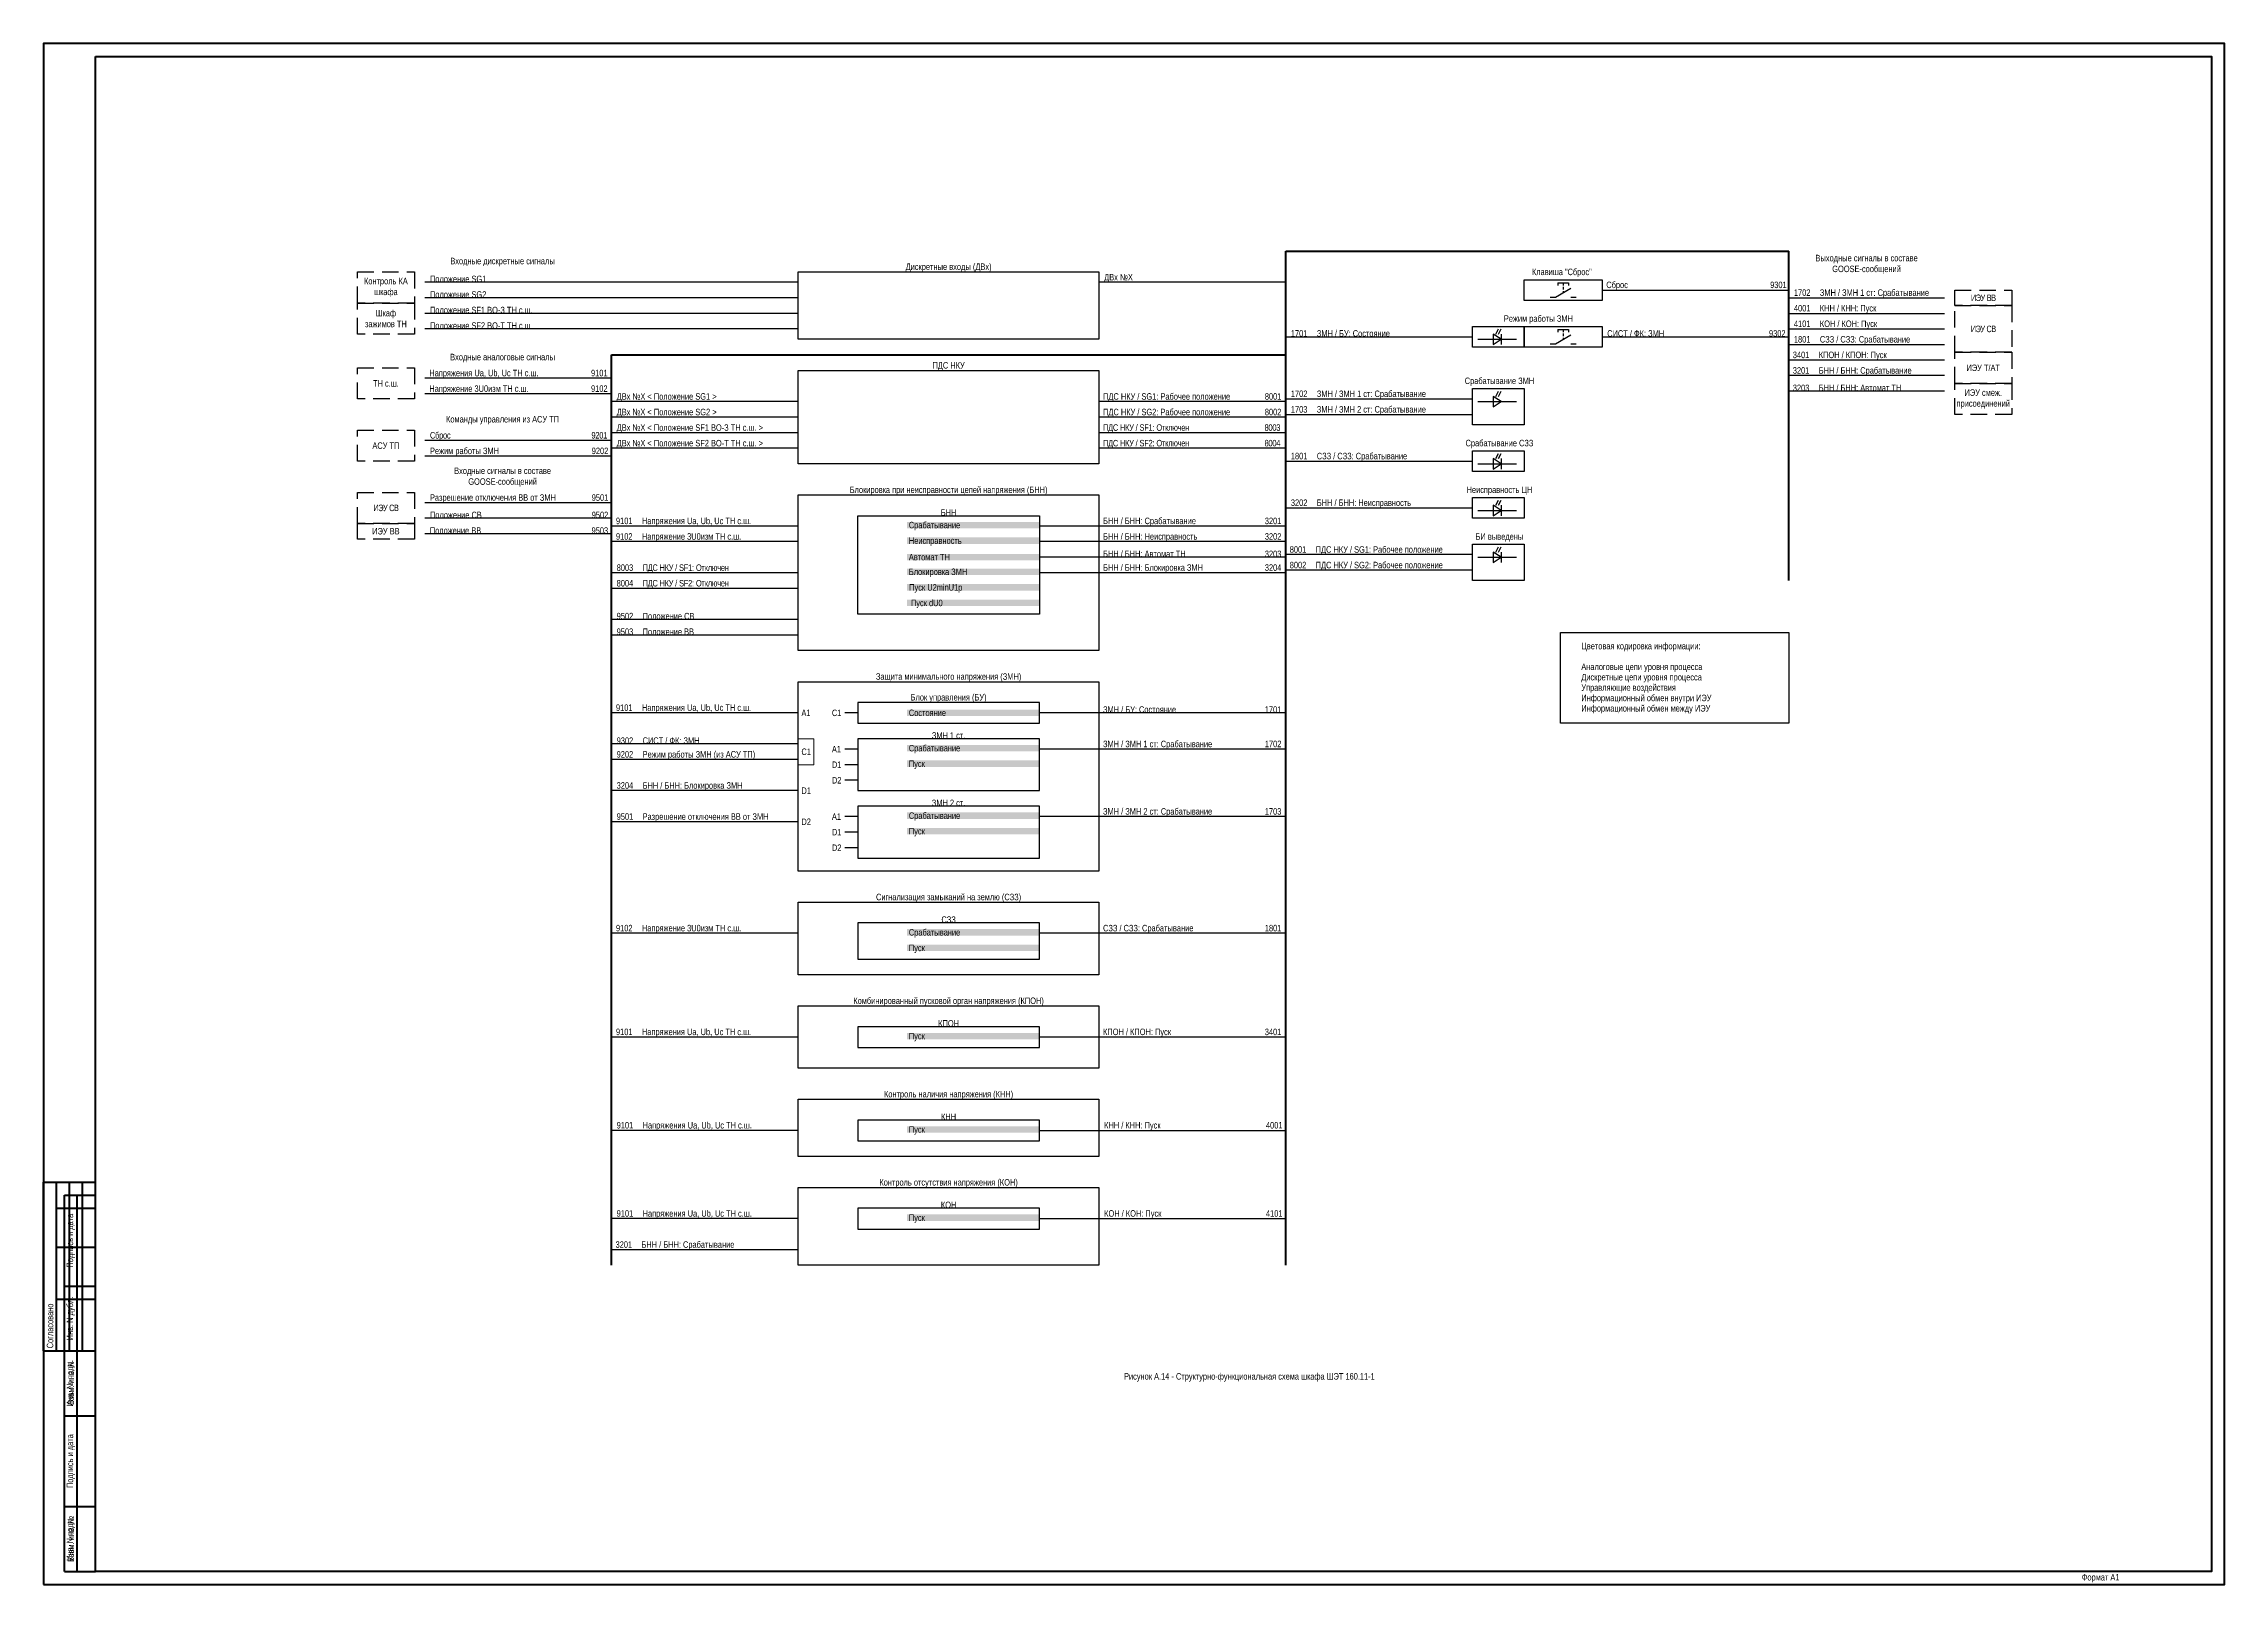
# Model space of a CAD drawing. Header units: millimetres. Extents: x 2179 to 12176, y -20554 to -12004.
# Drawn here: x 10690 to 11531, y -15261 to -14667 of the extents above; entities that cross this region are included whole.
import ezdxf
from ezdxf.enums import TextEntityAlignment as Align

# ---------------------------------------------------------------- set-up
doc = ezdxf.new("R2010")
doc.units = ezdxf.units.MM
doc.linetypes.add('HIDDEN2', pattern=[4.7625, 3.175, -1.5875])
doc.linetypes.add('штриховая2', pattern=[9.525, 6.35, -3.175])
for name, color, linetype, lineweight in [('GOOSE', 224, 'Continuous', 30), ('MMS', 190, 'Continuous', 30), ('Внутренняя шина', 4, 'Continuous', 70), ('Вход-Аналоги', 5, 'Continuous', 30), ('Дискретные входы', 134, 'Continuous', 30), ('Линии связи', 75, 'Continuous', 30), ('Основная', 7, 'Continuous', 30), ('Основная сплошная', 7, 'Continuous', 30), ('Сигналы внутр.', 13, 'Continuous', 30), ('Тонкая', 7, 'Continuous', 13), ('Цепи внешние', 134, 'Continuous', 30)]:
    doc.layers.add(name, color=color, linetype=linetype, lineweight=lineweight)
doc.layers.add('Рамка внешняя', color=8, linetype='Continuous', lineweight=40, plot=False)
doc.styles.add('2.5_Gost_RD', font='ARIALN.TTF', dxfattribs={"height": 2.5})
doc.styles.add('Narrow', font='ARIALN.TTF')
doc.styles.add('Табл дан', font='ARIALN.TTF')

msp = doc.modelspace()

# ---------------------------------------------------------------- texts
at = {"layer": 'GOOSE', "char_height": 2.5}
for s, insert, width, attachment_point, style in [('4001^IКНН / КНН: Пуск', (11365, -14771), 41, 7, 'Табл дан'), ('1702^IЗМН / {\\A1;ЗМН 1 ст}: Срабатывание', (11365, -14765), 58, 7, 'Табл дан'), ('4101^IКОН / КОН: Пуск', (11365, -14777), 41, 7, 'Табл дан'), ('1801^IСЗЗ / {\\A1;СЗЗ}: Срабатывание', (11365, -14783), 58, 7, 'Табл дан'), ('3401^IКПОН / КПОН: Пуск^I', (11364.57, -14789), 41, 7, 'Табл дан'), ('3201^IБНН / БНН: Срабатывание', (11364.57, -14795), 58.43, 7, 'Табл дан'), ('3203^IБНН / БНН: Автомат ТН', (11364.57, -14801), 58.43, 7, 'Табл дан'), ('Положение СВ^I^I^I^I   ^I   9502^I', (10839, -14850), 70, 7, 'Narrow'), ('Положение ВВ^I^I   ^I^I^I   9503^I', (10838.93, -14856), 70.0735, 7, 'Narrow'), ('9502^IПоложение СВ^I', (10911, -14889), 58, 7, 'Narrow'), ('9503^IПоложение ВВ^I', (10911, -14895), 58, 7, 'Narrow'), ('\\A1;Информационный обмен между ИЭУ', (11283, -14922), 72, 1, 'Табл дан')]:
    msp.add_mtext(s, dxfattribs=dict(at, insert=insert, width=width, attachment_point=attachment_point, style=style))
at = {"layer": 'GOOSE', "ltscale": 0.5, "char_height": 2.5, "width": 70, "attachment_point": 7, "style": 'Narrow'}
for s, insert in [('Разрешение отключения ВВ от ЗМН^I^I   9501^I', (10839, -14844)), ('9501^IРазрешение отключения ВВ от ЗМН^I^I   ', (10911, -14967))]:
    msp.add_mtext(s, dxfattribs=dict(at, insert=insert))
at = {"layer": 'MMS', "char_height": 2.5}
for s, insert, width, attachment_point, style in [('Сброс^I^I^I^I^I   ^I    9301^I', (11292.64, -14762), 70.3562, 7, 'Narrow'), ('\\pt30,40,50,60,70;СИСТ / ФК: ЗМН^I^I   ^I^I   9302^I', (11293, -14780.01), 70, 7, 'Narrow'), ('{\\T0.95;Сброс^I^I^I^I^I^I   9201^I}', (10839, -14820), 70, 7, 'Narrow'), ('Режим работы ЗМН^I^I   ^I   ^I   9202^I', (10839, -14826), 70, 7, 'Narrow'), ('\\A1;Управляющие воздействия', (11283, -14914), 72, 1, 'Табл дан'), ('9302^IСИСТ / ФК: ЗМН', (10911, -14937), 48, 7, 'Narrow'), ('9202^IРежим работы ЗМН (из АСУ ТП)', (10911, -14943), 70, 7, 'Narrow')]:
    msp.add_mtext(s, dxfattribs=dict(at, insert=insert, width=width, attachment_point=attachment_point, style=style))
at = {"layer": 'Вход-Аналоги', "char_height": 2.5}
for s, insert, width, attachment_point, style in [('Напряжения Ua, Ub, Uc ТН с.ш.^I^I   9101^I', (10838.73, -14796), 70.2651, 7, 'Narrow'), ('Напряжение 3U0изм ТН с.ш.^I^I^I   9102^I', (10838.73, -14802), 70.2651, 7, 'Narrow'), ('9101^IНапряжения Ua, Ub, Uc ТН с.ш.', (10910.73, -14853), 53.2651, 7, 'Narrow'), ('9102^IНапряжение 3U0изм ТН с.ш.', (10910.73, -14859), 53.2651, 7, 'Narrow'), ('\\A1;Аналоговые цепи уровня процесса', (11283, -14906), 72, 1, 'Табл дан'), ('9101^IНапряжения Ua, Ub, Uc ТН с.ш.', (10910.73, -14925), 53.2651, 7, 'Narrow'), ('9102^IНапряжение 3U0изм ТН с.ш.', (10910.73, -15010), 53.2651, 7, 'Narrow'), ('9101^IНапряжения Ua, Ub, Uc ТН с.ш.', (10910.73, -15050), 53.2651, 7, 'Narrow'), ('9101^IНапряжения Ua, Ub, Uc ТН с.ш.', (10911, -15086), 70, 7, 'Narrow'), ('9101^IНапряжения Ua, Ub, Uc ТН с.ш.', (10911, -15120), 58, 7, 'Narrow')]:
    msp.add_mtext(s, dxfattribs=dict(at, insert=insert, width=width, attachment_point=attachment_point, style=style))
at = {"layer": 'Дискретные входы', "ltscale": 0.5, "char_height": 2.5, "width": 70, "attachment_point": 7, "style": 'Narrow'}
for s, insert in [('Положение SG1', (10839, -14759)), ('Положение SG2', (10839, -14765)), ('Положение SF1 ВО-З ТН с.ш.^I', (10839, -14771)), ('Положение SF2 ВО-Т ТН с.ш.^I', (10839, -14777))]:
    msp.add_mtext(s, dxfattribs=dict(at, insert=insert))
at = {"layer": 'Основная', "style": 'Табл дан'}
for s, p in [('A1', (10982.25, -14925)), ('C1', (10994, -14925)), ('C1', (10982.25, -14940)), ('A1', (10994, -14939)), ('D1', (10994, -14945)), ('D2', (10994, -14951)), ('D1', (10982.25, -14955)), ('D2', (10982.25, -14967)), ('A1', (10994, -14965)), ('D1', (10994, -14971)), ('D2', (10994, -14977))]:
    msp.add_text(s, height=2.5, dxfattribs=at).set_placement(p, align=Align.MIDDLE_LEFT)
at = {"layer": 'Основная', "char_height": 2.5}
for s, insert, width, attachment_point, style in [('\\pt55;Входные дискретные сигналы', (10867, -14752.81), 60, 8, 'Narrow'), ('\\pt55;Выходные сигналы в составе GOOSE-сообщений', (11393, -14755.81), 60, 8, 'Narrow'), ('Дискретные входы (ДВх)', (11039, -14755), 116, 8, 'Narrow'), ('Клавиша "Сброс"', (11275.5, -14757), 29, 8, 'Narrow'), ('Режим работы ЗМН', (11266.44, -14775), 45, 8, 'Narrow'), ('\\pt55;Входные аналоговые сигналы', (10867, -14789.81), 60, 8, 'Narrow'), ('ПДС НКУ', (11039, -14793), 116, 8, 'Narrow'), ('Срабатывание ЗМН', (11251.44, -14799), 45, 8, 'Narrow'), ('\\pt55;Команды управления из АСУ ТП', (10867, -14813.81), 60, 8, 'Narrow'), ('Срабатывание СЗЗ', (11251.44, -14823), 45, 8, 'Narrow'), ('\\pt55;Входные сигналы в составе GOOSE-сообщений', (10867, -14837.81), 60, 8, 'Narrow'), ('Блокировка при неисправности цепей напряжения (БНН)', (11039, -14841), 116, 8, 'Narrow'), ('Неисправность ЦН', (11251.44, -14841), 45, 8, 'Narrow'), ('\\A1;БНН', (11039, -14849), 70, 8, 'Narrow'), ('БИ выведены', (11251.44, -14859), 45, 8, 'Narrow'), ('\\A1;Цветовая кодировка информации:', (11283, -14898), 132, 1, 'Табл дан'), ('Защита минимального напряжения (ЗМН)', (11039, -14913), 116, 8, 'Narrow'), ('\\A1;Блок управления (БУ)', (11039, -14921), 70, 8, 'Narrow'), ('\\A1;ЗМН 1 ст.', (11039, -14935), 70, 8, 'Narrow'), ('\\A1;ЗМН 2 ст.', (11039, -14961), 70, 8, 'Narrow'), ('Сигнализация замыканий на землю (СЗЗ)', (11039, -14998), 116, 8, 'Narrow'), ('\\A1;СЗЗ', (11039, -15006), 70, 8, 'Narrow'), ('Комбинированный пусковой орган напряжения (КПОН)', (11039, -15038), 116, 8, 'Narrow'), ('\\A1;КПОН', (11039, -15046), 70, 8, 'Narrow'), ('Контроль наличия напряжения (КНН)', (11039, -15074), 116, 8, 'Narrow'), ('\\A1;КНН', (11039, -15082), 70, 8, 'Narrow'), ('Контроль отсутствия напряжения (КОН)', (11039, -15108), 116, 8, 'Narrow'), ('\\A1;КОН', (11039, -15116), 70, 8, 'Narrow'), ('\\pt55;Рисунок А.14 - Структурно-функциональная схема шкафа ШЭТ 160.11-1', (11155, -15182.81), 974, 8, 'Narrow')]:
    msp.add_mtext(s, dxfattribs=dict(at, insert=insert, width=width, attachment_point=attachment_point, style=style))
at = {"layer": 'Основная', "char_height": 2.5, "width": 51, "attachment_point": 4, "style": 'Narrow', "bg_fill": 1, "box_fill_scale": 1, "bg_fill_color": 9, "bg_fill_transparency": 0}
for s, insert in [('\\pl0.67568;Срабатывание', (11023, -14852.99)), ('\\pl0.67568;Неисправность', (11023, -14858.99)), ('\\pl0.67568;Автомат ТН', (11023, -14864.99)), ('\\pl0.67568;Блокировка ЗМН', (11023, -14870.99)), (' Пуск U2minU1p', (11023, -14877)), ('\\pl0.67568; Пуск {\\A1;dU0}', (11023, -14883)), ('\\pl0.67568;Состояние', (11023, -14925)), ('\\pl0.67568;Срабатывание', (11023, -14939)), ('\\pl0.67568;Пуск', (11023, -14945)), ('\\pl0.67568;Срабатывание', (11023, -14965)), ('\\pl0.67568;Пуск', (11023, -14971)), ('\\pl0.67568;Срабатывание', (11023, -15010)), ('\\pl0.67568;Пуск', (11023, -15016)), ('\\pl0.67568;Пуск', (11023, -15050)), ('\\pl0.67568;Пуск', (11023, -15086)), ('\\pl0.67568;Пуск', (11023, -15120))]:
    msp.add_mtext(s, dxfattribs=dict(at, insert=insert))
at = {"layer": 'Основная сплошная', "char_height": 2.5, "width": 22, "attachment_point": 5, "style": 'Narrow'}
for s, insert in [('\\pt55;Контроль КА шкафа', (10822, -14761)), ('\\pt55;{\\T0.9;ИЭУ ВВ}', (11438, -14765)), ('\\pt55;Шкаф ^Jзажимов ТН', (10822, -14773)), ('\\pt55;{\\T0.9;ИЭУ CВ}', (11438, -14777)), ('\\pt55;ИЭУ Т/АТ', (11438, -14792)), ('\\pt55;ТН с.ш.', (10822, -14798)), ('\\pt55;ИЭУ смеж. присоединений', (11438, -14804)), ('\\pt55;АСУ ТП', (10822, -14822)), ('\\pt55;{\\T0.9;ИЭУ СВ}', (10822, -14846)), ('\\pt55;ИЭУ ВВ', (10822, -14855))]:
    msp.add_mtext(s, dxfattribs=dict(at, insert=insert))
at = {"layer": 'Сигналы внутр.', "char_height": 2.5}
for s, insert, width, attachment_point, style in [('ДВх №X', (11099, -14759), 58, 7, 'Narrow'), ('1701^IЗМН / БУ: Состояние', (11171, -14780), 70, 7, 'Narrow'), ('1702^IЗМН / {\\A1;ЗМН 1 ст}: Срабатывание', (11171, -14804), 70, 7, 'Narrow'), ('ПДС НКУ / SG1: Рабочее положение^I^I   8001', (11098.57, -14805), 70.43, 7, 'Табл дан'), ('ПДС НКУ / SG2: Рабочее положение^I^I   8002', (11098.57, -14811), 70.43, 7, 'Табл дан'), ('1703^IЗМН / {\\A1;ЗМН 2 ст}: Срабатывание', (11171, -14810), 70, 7, 'Narrow'), ('ДВх №X < Положение SF1 ВО-З ТН с.ш. >^I', (10911, -14817), 70, 7, 'Narrow'), ('{\\T0.95;ПДС НКУ / SF1: Отключен^I^I   ^I   8003}', (11098.57, -14817), 70.43, 7, 'Табл дан'), ('ДВх №X < Положение SF2 ВО-Т ТН с.ш. >^I', (10911, -14823), 70, 7, 'Narrow'), ('{\\T0.95;ПДС НКУ / SF2: Отключен^I^I   ^I   8004}', (11098.57, -14823), 70.43, 7, 'Табл дан'), ('1801^IСЗЗ / {\\A1;СЗЗ}: Срабатывание', (11171, -14828), 70, 7, 'Narrow'), ('3202^IБНН / БНН: Неисправность^I', (11171, -14846), 70, 7, 'Narrow'), ('БНН / БНН: Срабатывание^I^I^I   3201^I', (11098.57, -14853), 70.43, 7, 'Табл дан'), ('БНН / БНН: Неисправность^I^I^I   3202^I', (11098.57, -14859), 70.43, 7, 'Табл дан'), ('\\pt10;8003^I{\\T0.95;ПДС НКУ / SF1: Отключен}', (10911, -14871), 58, 7, 'Narrow'), ('БНН / БНН: Автомат ТН^I^I   ^I   3203^I', (11098.57, -14865), 70.43, 7, 'Табл дан'), ('БНН / БНН: Блокировка ЗМН^I   ^I^I   3204', (11098.57, -14871), 70.43, 7, 'Табл дан'), ('8001^IПДС НКУ / SG1: Рабочее положение', (11170.57, -14864), 70.43, 7, 'Табл дан'), ('8002^IПДС НКУ / SG2: Рабочее положение', (11170.57, -14870), 70.43, 7, 'Табл дан'), ('8004^I{\\T0.95;ПДС НКУ / SF2: Отключен}', (10911, -14877), 58, 7, 'Narrow'), ('\\A1;Информационный обмен внутри ИЭУ', (11283, -14918), 72, 1, 'Табл дан'), ('ЗМН / БУ: Состояние^I^I^I   ^I   1701', (11098.57, -14925), 70.43, 7, 'Табл дан'), ('ЗМН / {\\A1;ЗМН 1 ст}: Срабатывание^I^I   1702', (11098.57, -14939), 70.43, 7, 'Табл дан'), ('3204^IБНН / БНН: Блокировка ЗМН', (10911, -14955), 58, 7, 'Narrow'), ('ЗМН / {\\A1;ЗМН 2 ст}: Срабатывание^I^I   1703', (11098.57, -14965), 70.43, 7, 'Табл дан'), ('СЗЗ / {\\A1;СЗЗ}: Срабатывание^I^I  ^I   1801', (11098.57, -15010), 70.43, 7, 'Табл дан'), ('КПОН / КПОН: Пуск^I^I^I^I   3401', (11098.57, -15050), 70.43, 7, 'Табл дан'), ('КНН / КНН: Пуск^I^I^I^I   4001^I', (11099, -15086), 70, 7, 'Табл дан'), ('КОН / КОН: Пуск^I^I^I^I   4101^I', (11099, -15120), 70, 7, 'Табл дан'), ('3201^IБНН / БНН: Срабатывание', (10910.57, -15132), 58.43, 7, 'Табл дан')]:
    msp.add_mtext(s, dxfattribs=dict(at, insert=insert, width=width, attachment_point=attachment_point, style=style))
at = {"layer": 'Сигналы внутр.', "ltscale": 0.5, "char_height": 2.5, "width": 70, "attachment_point": 7, "style": 'Narrow'}
for s, insert in [('ДВх №X < Положение SG1 >^I', (10911, -14805)), ('ДВх №X < Положение SG2 >^I^I^I', (10911, -14811))]:
    msp.add_mtext(s, dxfattribs=dict(at, insert=insert))
at = {"layer": 'Цепи внешние', "insert": (11283, -14910), "char_height": 2.5, "width": 78, "attachment_point": 1, "style": 'Табл дан'}
msp.add_mtext('\\A1;Дискретные цепи уровня процесса', dxfattribs=at)

# ---------------------------------------------------------------- blocks, each defined once
blk = doc.blocks.new('*T169')
at = {"color": 0, "linetype": 'ByBlock', "lineweight": 50, "transparency": 16777216}
for p, q in [((0, 0), (0, 85)), ((0, 85), (12, 85)), ((5, 0), (5, 85)), ((12, 0), (12, 85)), ((0, 60), (12, 60)), ((0, 25), (12, 25)), ((0, 0), (12, 0))]:
    blk.add_line(p, q, dxfattribs=at)
at = {"color": 0, "transparency": 16777216, "char_height": 2.5, "attachment_point": 5, "rotation": 90, "style": '2.5_Gost_RD'}
for s, insert, width in [('Инв. № подл.', (2.5, 72.5), 23), ('Подпись и дата', (2.5, 42.5), 33), ('Взам. инв. №', (2.5, 12.5), 23)]:
    blk.add_mtext(s, dxfattribs=dict(at, insert=insert, width=width))
blk = doc.blocks.new('*T170')
at = {"color": 0, "linetype": 'ByBlock', "lineweight": 50, "transparency": 16777216}
for p, q in [((0, 0), (0, 65)), ((0, 65), (20, 65)), ((5, 0), (5, 65)), ((20, 0), (20, 65)), ((5, 55), (20, 55)), ((5, 40), (20, 40)), ((5, 20), (20, 20)), ((0, 0), (20, 0))]:
    blk.add_line(p, q, dxfattribs=at)
at = {"color": 0, "linetype": 'ByBlock', "lineweight": -2, "transparency": 16777216}
for p, q in [((10, 0), (10, 65)), ((15, 0), (15, 65))]:
    blk.add_line(p, q, dxfattribs=at)
at = {"color": 0, "transparency": 16777216, "insert": (2.5, 1), "char_height": 2.5, "width": 63, "attachment_point": 4, "rotation": 90, "style": '2.5_Gost_RD'}
blk.add_mtext('Согласовано', dxfattribs=at)
blk = doc.blocks.new('*T171')
at = {"color": 0, "linetype": 'ByBlock', "lineweight": 50, "transparency": 16777216}
for p, q in [((0, 0), (0, 145)), ((0, 145), (12, 145)), ((5, 0), (5, 145)), ((12, 0), (12, 145)), ((0, 110), (12, 110)), ((0, 85), (12, 85)), ((0, 60), (12, 60)), ((0, 25), (12, 25)), ((0, 0), (12, 0))]:
    blk.add_line(p, q, dxfattribs=at)
at = {"color": 0, "transparency": 16777216, "char_height": 2.5, "attachment_point": 5, "rotation": 90, "style": '2.5_Gost_RD'}
for s, insert, width in [('{\\C256;Подпись и дата}', (2.5, 127.5), 33), ('{\\C256;Инв. N дубл.}', (2.5, 97.5), 23), ('{\\C256;Взам. инв. N}', (2.5, 72.5), 23), ('Подпись и дата', (2.5, 42.5), 33), ('Инв. N подл.', (2.5, 12.5), 23)]:
    blk.add_mtext(s, dxfattribs=dict(at, insert=insert, width=width))
blk = doc.blocks.new('*U168')
blk.add_lwpolyline([(0, 0), (841, 0), (841, 594), (0, 594)], close=True)
at = {"lineweight": 50}
blk.add_lwpolyline([(20, 589), (836, 589), (836, 5), (20, 5)], close=True, dxfattribs=at)
for name, p in [('*T170', (0, 90)), ('*T171', (8, 5)), ('*T169', (8, 5))]:
    blk.add_blockref(name, p)
at = {"style": '2.5_Gost_RD', "flags": 8}
blk.add_attdef('ФОРМАТ', text='', height=2.5, dxfattribs=at).set_placement((786, 4), align=Align.TOP_LEFT)

# ---------------------------------------------------------------- linework, layer by layer
at = {"layer": 'Внутренняя шина'}
for points in [[(11169, -14747), (11363, -14747)], [(11169, -15138), (11169, -14747)], [(11363, -14874), (11363, -14747)], [(10909, -15138), (10909, -14787)], [(10909, -14787), (11169, -14787)]]:
    msp.add_lwpolyline(points, dxfattribs=at)
at = {"layer": 'Линии связи', "ltscale": 0.5}
for points in [[(10981, -14759), (10837, -14759)], [(10981, -14759), (10837, -14759)], [(11169, -14759), (11097, -14759)], [(10981, -14765), (10837, -14765)], [(10981, -14771), (10837, -14771)], [(10981, -14777), (10837, -14777)], [(10981, -14805), (10909, -14805)], [(10981, -14811), (10909, -14811)], [(10981, -14817), (10909, -14817)], [(10909, -14820), (10837, -14820)], [(10981, -14823), (10909, -14823)], [(10909, -14844), (10837, -14844)], [(10909, -14850), (10837, -14850)], [(10981, -14871), (10909, -14871)], [(10981, -14877), (10909, -14877)], [(10981, -14889), (10909, -14889)], [(10981, -14895), (10909, -14895)]]:
    msp.add_lwpolyline(points, dxfattribs=at)
at = {"layer": 'Линии связи'}
for points in [[(11291, -14762), (11363, -14762)], [(11363, -14765), (11423, -14765)], [(11363, -14771), (11423, -14771)], [(11169, -14780), (11241, -14780)], [(11291, -14780), (11363, -14780)], [(11363, -14777), (11423, -14777)], [(11363, -14783), (11423, -14783)], [(11423, -14789), (11363, -14789)], [(10909, -14796), (10837, -14796)], [(11423, -14795), (11363, -14795)], [(11423, -14801), (11363, -14801)], [(10909, -14802), (10837, -14802)], [(11169, -14805), (11097, -14805)], [(11169, -14804), (11241, -14804)], [(11169, -14810), (11241, -14810)], [(11169, -14811), (11097, -14811)], [(11169, -14817), (11097, -14817)], [(10909, -14826), (10837, -14826)], [(11169, -14823), (11097, -14823)], [(11169, -14828), (11241, -14828)], [(11169, -14846), (11241, -14846)], [(10909, -14856), (10837, -14856)], [(10981, -14853), (10909, -14853)], [(10981, -14859), (10909, -14859)], [(11169, -14853), (11074, -14853)], [(11169, -14859), (11074, -14859)], [(11169, -14865), (11074, -14865)], [(11241, -14864), (11169, -14864)], [(11169, -14871), (11074, -14871)], [(11241, -14870), (11169, -14870)], [(10981, -14925), (10909, -14925)], [(11169, -14925), (11074, -14925)], [(10981, -14937), (10909, -14937)], [(10981, -14943), (10909, -14943)], [(11169, -14939), (11074, -14939)], [(10981, -14955), (10909, -14955)], [(10981, -14967), (10909, -14967)], [(11169, -14965), (11074, -14965)], [(10981, -15010), (10909, -15010)], [(11169, -15010), (11074, -15010)], [(10981, -15050), (10909, -15050)], [(11169, -15050), (11074, -15050)], [(10981, -15086), (10909, -15086)], [(11074, -15086), (11169, -15086)], [(10981, -15120), (10909, -15120)], [(11074, -15120), (11169, -15120)], [(10981, -15132), (10909, -15132)]]:
    msp.add_lwpolyline(points, dxfattribs=at)
at = {"layer": 'Основная'}
for points in [[(10981, -14755), (11097, -14755), (11097, -14781), (10981, -14781)], [(11261, -14758), (11291, -14758), (11291, -14766), (11261, -14766)], [(11241, -14776), (11261, -14776), (11261, -14784), (11241, -14784)], [(11261, -14776), (11291, -14776), (11291, -14784), (11261, -14784)], [(10981, -14793), (11097, -14793), (11097, -14829), (10981, -14829)], [(11241, -14800), (11261, -14800), (11261, -14814), (11241, -14814)], [(11241, -14824), (11261, -14824), (11261, -14832), (11241, -14832)], [(10981, -14841), (11097, -14841), (11097, -14901), (10981, -14901)], [(11241, -14842), (11261, -14842), (11261, -14850), (11241, -14850)], [(11004, -14849), (11074, -14849), (11074, -14887), (11004, -14887)], [(11241, -14860), (11261, -14860), (11261, -14874), (11241, -14874)], [(10981, -14913), (11097, -14913), (11097, -14986), (10981, -14986)], [(11074, -14921), (11004, -14921), (11004, -14929), (11074, -14929)], [(11074, -14935), (11004, -14935), (11004, -14955), (11074, -14955)], [(11074, -14961), (11004, -14961), (11004, -14981), (11074, -14981)], [(10981, -14998), (11097, -14998), (11097, -15026), (10981, -15026)], [(11074, -15006), (11004, -15006), (11004, -15020), (11074, -15020)], [(10981, -15038), (11097, -15038), (11097, -15062), (10981, -15062)], [(11074, -15046), (11004, -15046), (11004, -15054), (11074, -15054)], [(10981, -15074), (11097, -15074), (11097, -15096), (10981, -15096)], [(11074, -15082), (11004, -15082), (11004, -15090), (11074, -15090)], [(10981, -15108), (11097, -15108), (11097, -15138), (10981, -15138)], [(11074, -15116), (11004, -15116), (11004, -15124), (11074, -15124)]]:
    msp.add_lwpolyline(points, close=True, dxfattribs=at)
for points in [[(11004, -14925), (10999, -14925)], [(11004, -14939), (10999, -14939)], [(11004, -14945), (10999, -14945)], [(11004, -14951), (10999, -14951)], [(11004, -14965), (10999, -14965)], [(11004, -14971), (10999, -14971)], [(11004, -14977), (10999, -14977)]]:
    msp.add_lwpolyline(points, dxfattribs=at)
at = {"layer": 'Основная сплошная', "color": 0}
for p, q in [((11274, -14759.25), (11276, -14759.25)), ((11276, -14759.25), (11278, -14759.25)), ((11271, -14764.75), (11273, -14764.75)), ((11273, -14764.75), (11279, -14761.32)), ((11279, -14764.75), (11281, -14764.75)), ((11271, -14782.75), (11273, -14782.75)), ((11273, -14782.75), (11279, -14779.32)), ((11274, -14777.25), (11276, -14777.25)), ((11276, -14777.25), (11278, -14777.25)), ((11279, -14782.75), (11281, -14782.75))]:
    msp.add_line(p, q, dxfattribs=at)
at = {"layer": 'Основная сплошная', "ltscale": 0.35}
for p, q in [((11274, -14759.25), (11274, -14760.25)), ((11276, -14759.25), (11276, -14760.25)), ((11278, -14759.25), (11278, -14760.25)), ((11276, -14760.75), (11276, -14761.75)), ((11274, -14777.25), (11274, -14778.25)), ((11276, -14777.25), (11276, -14778.25)), ((11276, -14778.75), (11276, -14779.75)), ((11278, -14777.25), (11278, -14778.25))]:
    msp.add_line(p, q, dxfattribs=at)
at = {"layer": 'Основная сплошная', "color": 0, "linetype": 'HIDDEN2', "ltscale": 0.5}
for p, q in [((11276, -14762.39), (11276, -14763.04)), ((11276, -14780.39), (11276, -14781.04))]:
    msp.add_line(p, q, dxfattribs=at)
at = {"layer": 'Основная сплошная', "linetype": 'штриховая2'}
for points in [[(10833, -14767), (10811, -14767), (10811, -14755), (10833, -14755)], [(10833, -14779), (10811, -14779), (10811, -14767), (10833, -14767)], [(11449, -14768), (11427, -14768), (11427, -14762), (11449, -14762)], [(11449, -14786), (11427, -14786), (11427, -14768), (11449, -14768)], [(10833, -14804), (10811, -14804), (10811, -14792), (10833, -14792)], [(11449, -14798), (11427, -14798), (11427, -14786), (11449, -14786)], [(11449, -14810), (11427, -14810), (11427, -14798), (11449, -14798)], [(10833, -14828), (10811, -14828), (10811, -14816), (10833, -14816)], [(10833, -14852), (10811, -14852), (10811, -14840), (10833, -14840)], [(10833, -14858), (10811, -14858), (10811, -14852), (10833, -14852)]]:
    msp.add_lwpolyline(points, close=True, dxfattribs=at)
at = {"layer": 'Основная сплошная'}
for points in [[(11243.06, -14781), (11258.06, -14781)], [(11249.06, -14779), (11249.06, -14783), (11252.06, -14781), (11249.06, -14779)], [(11250.06, -14779), (11251.06, -14777)], [(11251.06, -14779), (11252.06, -14777)], [(11252.06, -14779), (11252.06, -14783)], [(11250.06, -14803), (11251.06, -14801)], [(11251.06, -14803), (11252.06, -14801)], [(11243.06, -14805), (11258.06, -14805)], [(11249.06, -14803), (11249.06, -14807), (11252.06, -14805), (11249.06, -14803)], [(11250.06, -14827), (11251.06, -14825)], [(11251.06, -14827), (11252.06, -14825)], [(11243.06, -14829), (11258.06, -14829)], [(11249.06, -14827), (11249.06, -14831), (11252.06, -14829), (11249.06, -14827)], [(11252.06, -14827), (11252.06, -14831)], [(11250.06, -14845), (11251.06, -14843)], [(11251.06, -14845), (11252.06, -14843)], [(11243.06, -14847), (11258.06, -14847)], [(11249.06, -14845), (11249.06, -14849), (11252.06, -14847), (11249.06, -14845)], [(11252.06, -14845), (11252.06, -14849)], [(11243.06, -14865), (11258.06, -14865)], [(11249.06, -14863), (11249.06, -14867), (11252.06, -14865), (11249.06, -14863)], [(11250.06, -14863), (11251.06, -14861)], [(11251.06, -14863), (11252.06, -14861)], [(11252.06, -14863), (11252.06, -14867)]]:
    msp.add_lwpolyline(points, dxfattribs=at)
for points in [[(11250.56, -14778, 0.5, 0, 0), (11251.06, -14777, 0, 0, 0)], [(11251.56, -14778, 0.5, 0, 0), (11252.06, -14777, 0, 0, 0)], [(11250.56, -14802, 0.5, 0, 0), (11251.06, -14801, 0, 0, 0)], [(11251.56, -14802, 0.5, 0, 0), (11252.06, -14801, 0, 0, 0)], [(11250.56, -14826, 0.5, 0, 0), (11251.06, -14825, 0, 0, 0)], [(11251.56, -14826, 0.5, 0, 0), (11252.06, -14825, 0, 0, 0)], [(11250.56, -14844, 0.5, 0, 0), (11251.06, -14843, 0, 0, 0)], [(11251.56, -14844, 0.5, 0, 0), (11252.06, -14843, 0, 0, 0)], [(11250.56, -14862, 0.5, 0, 0), (11251.06, -14861, 0, 0, 0)], [(11251.56, -14862, 0.5, 0, 0), (11252.06, -14861, 0, 0, 0)]]:
    msp.add_lwpolyline(points, format="xyseb", dxfattribs=at)
at = {"layer": 'Основная сплошная', "ltscale": 0.3}
msp.add_lwpolyline([(11275, -14894), (11363, -14894), (11363, -14929), (11275, -14929)], close=True, dxfattribs=at)
at = {"layer": 'Тонкая'}
msp.add_lwpolyline([(10981, -14935), (10987, -14935), (10987, -14945), (10981, -14945)], close=True, dxfattribs=at)

# ---------------------------------------------------------------- block references
at = {"layer": 'Рамка внешняя'}
msp.add_blockref('*U168', (10690, -15261), dxfattribs=at).add_auto_attribs({'ФОРМАТ': 'Формат А1'})

msp.set_redraw_order([(e.dxf.handle, doc.entitydb.next_handle()) for e in msp.query("TEXT MTEXT ATTDEF DIMENSION ARC_DIMENSION")])  # texts and dimensions are drawn at this point

doc.saveas('drawing.dxf')
